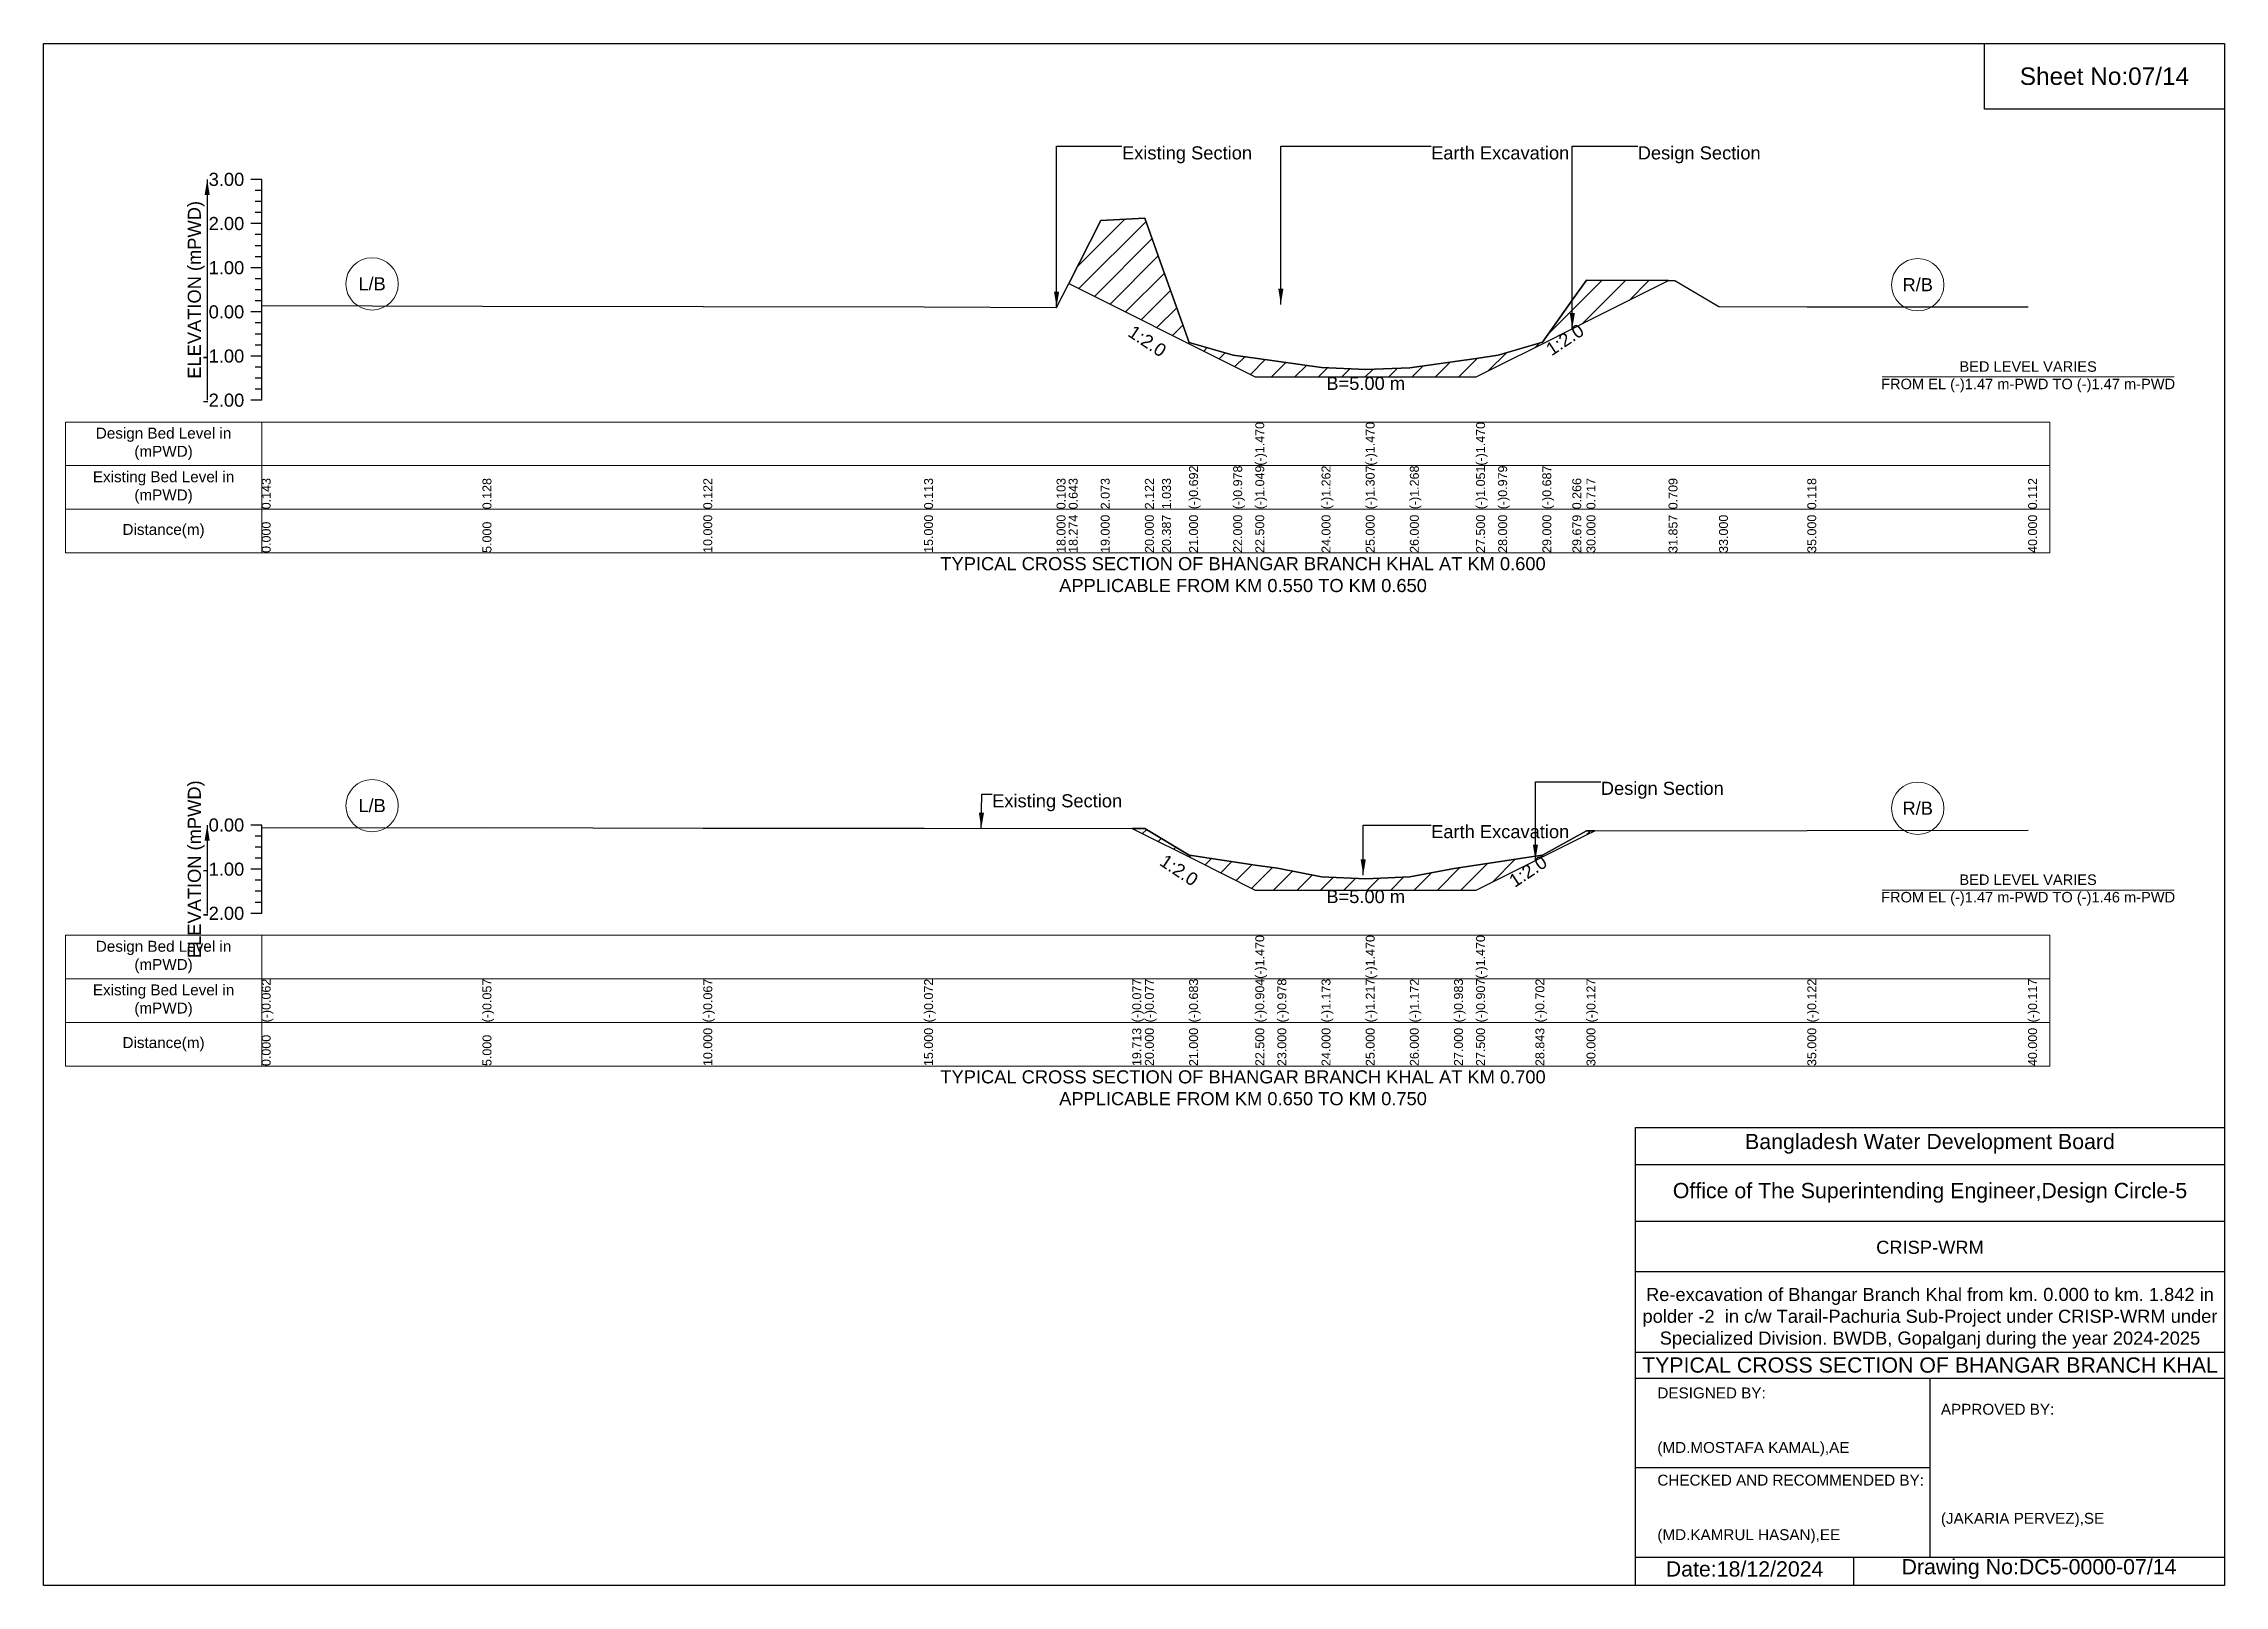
# Model space of a CAD drawing. Header units: inches. Extents: x 91000 to 238000, y -13637 to 0.
# Drawn here: x 160000 to 168000, y -5656 to 0 of the extents above; entities that cross this region are included whole.
import ezdxf

# ---------------------------------------------------------------- set-up
doc = ezdxf.new("R2010")
doc.units = ezdxf.units.IN
doc.header["$LTSCALE"] = 7
doc.header["$MEASUREMENT"] = 0
for name, color, linetype, lineweight in [('Cross section Data Border', 7, 'Continuous', 9), ('Cross Section Labels', 7, 'Continuous', 9), ('Existing_Bed_Level for Xsection', 7, 'Continuous', 25)]:
    doc.layers.add(name, color=color, linetype=linetype, lineweight=lineweight)
doc.styles.get("Standard").update_dxf_attribs({"font": 'arial.ttf'})
doc.dimstyles.get("Standard").update_dxf_attribs({"dimtxt": 0.18, "dimasz": 0.18, "dimexe": 0.18, "dimexo": 0.0625, "dimgap": 0.09, "dimtad": 0, "dimtih": 1, "dimtoh": 1, "dimdec": 4, "dimzin": 0, "dimdsep": 46, "dimtxsty": 'Standard', "dimcen": 0.09, "dimadec": 0, "dimazin": 0, "dimtfac": 1, "dimtdec": 4, "dimtofl": 0, "dimtmove": 0, "dimatfit": 3, "dimfxl": 1, "dimtolj": 1, "dimtzin": 0, "dimarcsym": 0})

msp = doc.modelspace()

# ---------------------------------------------------------------- texts
at = {"attachment_point": 5}
for s, insert, char_height in [('Sheet No:07/14', (167560, -120), 64), ('Bangladesh Water Development Board', (166920, -4036), 56), ('Office of The Superintending Engineer,Design Circle-5', (166920, -4216), 56)]:
    msp.add_mtext(s, dxfattribs=dict(at, insert=insert, char_height=char_height))
for s, insert, char_height, width, attachment_point in [('CRISP-WRM', (166920, -4416), 48, 2240, 5), ('Re-excavation of Bhangar Branch Khal from km. 0.000 to km. 1.842 in polder -2  in c/w Tarail-Pachuria Sub-Project under CRISP-WRM under Specialized Division. BWDB, Gopalganj during the year 2024-2025', (166920, -4676), 48, 2160, 5), ('TYPICAL CROSS SECTION OF BHANGAR BRANCH KHAL', (166920, -4848), 56, 2240, 5), ('DESIGNED BY:^J^J^J(MD.MOSTAFA KAMAL),AE', (165920, -5056), 40, 1120, 4), ('APPROVED BY:^J^J^J^J^J^J(JAKARIA PERVEZ),SE', (166960, -5216), 40, 1120, 4), ('CHECKED AND RECOMMENDED BY:^J^J^J(MD.KAMRUL HASAN),EE', (165920, -5376), 40, 1120, 4), ('Date:18/12/2024', (166240, -5596), 56, 1120, 5), ('Drawing No:DC5-0000-07/14', (167320, -5596), 56, 1760, 5)]:
    msp.add_mtext(s, dxfattribs=dict(insert=insert, char_height=char_height, width=width, attachment_point=attachment_point))
at = {"layer": 'Cross section Data Border', "char_height": 40, "width": 640, "attachment_point": 5}
for s, insert in [('Design Bed Level in (mPWD)', (160440, -1468.3)), ('Existing Bed Level in (mPWD)', (160440, -1628.3)), ('Distance(m)', (160440, -1788.3)), ('Design Bed Level in (mPWD)', (160440, -3350.8)), ('Existing Bed Level in (mPWD)', (160440, -3510.8)), ('Distance(m)', (160440, -3670.8))]:
    msp.add_mtext(s, dxfattribs=dict(at, insert=insert))
at = {"layer": 'Cross Section Labels'}
for s, insert, char_height, attachment_point in [('Existing Section', (163956, -376.8), 48, 1), ('Earth Excavation', (165090, -376.8), 48, 1), ('Design Section', (165847.9, -376.8), 48, 1), ('L/B', (161205, -881.3), 48, 5), ('R/B', (166875, -884.6), 48, 5), ('BED LEVEL VARIES ^JFROM EL (-)1.47 m-PWD TO (-)1.47 m-PWD', (167280, -1222.4), 38.4, 5), ('B=5.00 m', (164850, -1222.4), 48, 2), ('TYPICAL CROSS SECTION OF BHANGAR BRANCH KHAL AT KM 0.600^JAPPLICABLE FROM KM 0.550 TO KM 0.650', (164400, -1948.3), 48, 5), ('Design Section', (165712.5, -2707.9), 48, 1), ('L/B', (161205, -2795.5), 48, 5), ('Existing Section', (163479.6, -2753.8), 48, 1), ('R/B', (166875, -2805.2), 48, 5), ('Earth Excavation', (165090, -2866.8), 48, 1), ('B=5.00 m', (164850, -3105), 48, 2), ('BED LEVEL VARIES ^JFROM EL (-)1.47 m-PWD TO (-)1.46 m-PWD', (167280, -3105), 38.4, 5), ('TYPICAL CROSS SECTION OF BHANGAR BRANCH KHAL AT KM 0.700^JAPPLICABLE FROM KM 0.650 TO KM 0.750', (164400, -3830.8), 48, 5)]:
    msp.add_mtext(s, dxfattribs=dict(at, insert=insert, char_height=char_height, attachment_point=attachment_point))
at = {"layer": 'Cross Section Labels', "char_height": 48, "attachment_point": 2}
for insert, rotation in [((164062.2, -1071.5), 326.30993), ((165567.4, -1066.2), 33.69007), ((164178.8, -3012.4), 326.30993), ((165432.1, -3016.4), 33.69007)]:
    msp.add_mtext('1:2.0', dxfattribs=dict(at, insert=insert, rotation=rotation))
at = {"layer": 'Existing_Bed_Level for Xsection', "char_height": 48, "attachment_point": 6}
for s, insert in [('3.00', (160736, -498.3)), ('2.00', (160736, -660.3)), ('1.00', (160736, -822.3)), ('0.00', (160736, -984.3)), ('-1.00', (160736, -1146.3)), ('-2.00', (160736, -1308.3)), ('0.00', (160736, -2866.8)), ('-1.00', (160736, -3028.8)), ('-2.00', (160736, -3190.8))]:
    msp.add_mtext(s, dxfattribs=dict(at, insert=insert))
at = {"layer": 'Existing_Bed_Level for Xsection', "rotation": 90}
for s, insert, char_height, attachment_point in [('ELEVATION (mPWD)', (160560, -903.3), 48, 5), ('(-)1.470', (164445, -1548.3), 32.8, 1), ('(-)1.470', (164850, -1548.3), 32.8, 1), ('(-)1.470', (165255, -1548.3), 32.8, 1), ('0.143', (160800, -1708.3), 32.8, 1), ('0.128', (161610, -1708.3), 32.8, 1), ('0.122', (162420, -1708.3), 32.8, 1), ('0.113', (163230, -1708.3), 32.8, 1), ('0.103', (163716, -1708.3), 32.8, 1), ('0.643', (163760.4, -1708.3), 32.8, 1), ('2.073', (163878, -1708.3), 32.8, 1), ('2.122', (164040, -1708.3), 32.8, 1), ('1.033', (164102.7, -1708.3), 32.8, 1), ('(-)0.692', (164202, -1708.3), 32.8, 1), ('(-)0.978', (164364, -1708.3), 32.8, 1), ('(-)1.049', (164445, -1708.3), 32.8, 1), ('(-)1.262', (164688, -1708.3), 32.8, 1), ('(-)1.307', (164850, -1708.3), 32.8, 1), ('(-)1.268', (165012, -1708.3), 32.8, 1), ('(-)1.051', (165255, -1708.3), 32.8, 1), ('(-)0.979', (165336, -1708.3), 32.8, 1), ('(-)0.687', (165498, -1708.3), 32.8, 1), ('0.266', (165607.9, -1708.3), 32.8, 1), ('0.717', (165660, -1708.3), 32.8, 1), ('0.709', (165960.9, -1708.3), 32.8, 1), ('0.118', (166470, -1708.3), 32.8, 1), ('0.112', (167280, -1708.3), 32.8, 1), ('0.000', (160800, -1868.3), 32.8, 1), ('5.000', (161610, -1868.3), 32.8, 1), ('10.000', (162420, -1868.3), 32.8, 1), ('15.000', (163230, -1868.3), 32.8, 1), ('18.000', (163716, -1868.3), 32.8, 1), ('18.274', (163760.4, -1868.3), 32.8, 1), ('19.000', (163878, -1868.3), 32.8, 1), ('20.000', (164040, -1868.3), 32.8, 1), ('20.387', (164102.7, -1868.3), 32.8, 1), ('21.000', (164202, -1868.3), 32.8, 1), ('22.000', (164364, -1868.3), 32.8, 1), ('22.500', (164445, -1868.3), 32.8, 1), ('24.000', (164688, -1868.3), 32.8, 1), ('25.000', (164850, -1868.3), 32.8, 1), ('26.000', (165012, -1868.3), 32.8, 1), ('27.500', (165255, -1868.3), 32.8, 1), ('28.000', (165336, -1868.3), 32.8, 1), ('29.000', (165498, -1868.3), 32.8, 1), ('29.679', (165607.9, -1868.3), 32.8, 1), ('30.000', (165660, -1868.3), 32.8, 1), ('31.857', (165960.9, -1868.3), 32.8, 1), ('33.000', (166146, -1868.3), 32.8, 1), ('35.000', (166470, -1868.3), 32.8, 1), ('40.000', (167280, -1868.3), 32.8, 1), ('ELEVATION (mPWD)', (160560, -3028.8), 48, 5), ('(-)1.470', (164445, -3430.8), 32.8, 1), ('(-)1.470', (164850, -3430.8), 32.8, 1), ('(-)1.470', (165255, -3430.8), 32.8, 1), ('(-)0.062', (160800, -3590.8), 32.8, 1), ('(-)0.057', (161610, -3590.8), 32.8, 1), ('(-)0.067', (162420, -3590.8), 32.8, 1), ('(-)0.072', (163230, -3590.8), 32.8, 1), ('(-)0.077', (163993.6, -3590.8), 32.8, 1), ('(-)0.077', (164040, -3590.8), 32.8, 1), ('(-)0.683', (164202, -3590.8), 32.8, 1), ('(-)0.904', (164445, -3590.8), 32.8, 1), ('(-)0.978', (164526, -3590.8), 32.8, 1), ('(-)1.173', (164688, -3590.8), 32.8, 1), ('(-)1.217', (164850, -3590.8), 32.8, 1), ('(-)1.172', (165012, -3590.8), 32.8, 1), ('(-)0.983', (165174, -3590.8), 32.8, 1), ('(-)0.907', (165255, -3590.8), 32.8, 1), ('(-)0.702', (165472.6, -3590.8), 32.8, 1), ('(-)0.127', (165660, -3590.8), 32.8, 1), ('(-)0.122', (166470, -3590.8), 32.8, 1), ('(-)0.117', (167280, -3590.8), 32.8, 1), ('0.000', (160800, -3750.8), 32.8, 1), ('5.000', (161610, -3750.8), 32.8, 1), ('10.000', (162420, -3750.8), 32.8, 1), ('15.000', (163230, -3750.8), 32.8, 1), ('19.713', (163993.6, -3750.8), 32.8, 1), ('20.000', (164040, -3750.8), 32.8, 1), ('21.000', (164202, -3750.8), 32.8, 1), ('22.500', (164445, -3750.8), 32.8, 1), ('23.000', (164526, -3750.8), 32.8, 1), ('24.000', (164688, -3750.8), 32.8, 1), ('25.000', (164850, -3750.8), 32.8, 1), ('26.000', (165012, -3750.8), 32.8, 1), ('27.000', (165174, -3750.8), 32.8, 1), ('27.500', (165255, -3750.8), 32.8, 1), ('28.843', (165472.6, -3750.8), 32.8, 1), ('30.000', (165660, -3750.8), 32.8, 1), ('35.000', (166470, -3750.8), 32.8, 1), ('40.000', (167280, -3750.8), 32.8, 1)]:
    msp.add_mtext(s, dxfattribs=dict(at, insert=insert, char_height=char_height, attachment_point=attachment_point))

# ---------------------------------------------------------------- hatches: boundary and pattern name
at = {"layer": 'Existing_Bed_Level for Xsection'}
h = msp.add_hatch(dxfattribs=at)
h.set_pattern_fill('ANSI31', color=256, scale=486, style=0)
h.paths.add_polyline_path([(163760.4, -880.1), (163878, -938.9), (164040, -1019.9), (164102.7, -1051.3), (164202, -1100.9), (164364, -1181.9), (164445, -1222.4), (164688, -1222.4), (164850, -1222.4), (165012, -1222.4), (165255, -1222.4), (165336, -1181.9), (165498, -1100.9), (165607.9, -1045.9), (165660, -1019.9), (165960.9, -869.5), (165660, -868.1), (165607.9, -941.2), (165498, -1095.6), (165336, -1142.9), (165255, -1154.6), (165012, -1189.7), (164850, -1196), (164688, -1188.7), (164445, -1154.2), (164364, -1142.7), (164202, -1096.4), (164102.7, -816.9), (164040, -640.5), (163878, -648.4)])
h = msp.add_hatch(dxfattribs=at)
h.set_pattern_fill('ANSI31', color=256, scale=486, style=0)
h.paths.add_polyline_path([(163993.6, -2879.3), (164040, -2902.5), (164202, -2983.5), (164219.3, -2992.1), (164445, -3105), (164526, -3105), (164688, -3105), (164850, -3105), (165012, -3105), (165174, -3105), (165255, -3105), (165472.6, -2996.2), (165498, -2983.5), (165660, -2902.5), (165690.2, -2887.4), (165660, -2887.4), (165498, -2976.7), (165472.6, -2980.6), (165255, -3013.7), (165174, -3026.1), (165012, -3056.7), (164850, -3064), (164688, -3056.9), (164526, -3025.3), (164445, -3013.3), (164219.3, -2980), (164202, -2977.5), (164040, -2879.3)])

# ---------------------------------------------------------------- linework, layer by layer
for points in [[(160000, 0), (168000, 0), (168000, -5656), (160000, -5656)], [(167120, 0), (168000, 0), (168000, -240), (167120, -240)]]:
    msp.add_lwpolyline(points, close=True)
for points in [[(165840, -5656), (165840, -3976), (168000, -3976)], [(165840, -4112), (168000, -4112)], [(165840, -4320), (168000, -4320)], [(165840, -4504), (168000, -4504)], [(165840, -4800), (168000, -4800)], [(165840, -4896), (168000, -4896)], [(166920, -4896), (166920, -5552)], [(165840, -5224), (166920, -5224)], [(165840, -5552), (168000, -5552)], [(166640, -5552), (166640, -5656)]]:
    msp.add_lwpolyline(points)
at = {"layer": 'Cross section Data Border'}
for points in [[(160080, -1388.3), (167360, -1388.3), (167360, -1868.3), (160080, -1868.3)], [(160080, -3270.8), (167360, -3270.8), (167360, -3750.8), (160080, -3750.8)]]:
    msp.add_lwpolyline(points, close=True, dxfattribs=at)
for points in [[(160800, -1388.3), (160800, -1868.3)], [(160080, -1548.3), (167360, -1548.3)], [(160080, -1708.3), (167360, -1708.3)], [(160800, -3270.8), (160800, -3750.8)], [(160080, -3430.8), (167360, -3430.8)], [(160080, -3590.8), (167360, -3590.8)]]:
    msp.add_lwpolyline(points, dxfattribs=at)
at = {"layer": 'Cross Section Labels'}
for points in [[(166744.2, -1222.4), (167815.8, -1222.4)], [(166744.2, -3105), (167815.8, -3105)]]:
    msp.add_lwpolyline(points, dxfattribs=at)
for centre in [(161205, -881.3), (166875, -884.6), (161205, -2795.5), (166875, -2805.2)]:
    msp.add_circle(centre, 96, dxfattribs=at)
at = {"layer": 'Existing_Bed_Level for Xsection'}
for points in [[(160800, -498.3), (160760, -498.3)], [(160800, -538.8), (160776, -538.8)], [(160800, -1308.3), (160800, -1146.3), (160800, -984.3), (160800, -822.3), (160800, -660.3), (160800, -498.3)], [(160800, -579.3), (160776, -579.3)], [(160800, -619.8), (160776, -619.8)], [(160800, -660.3), (160760, -660.3)], [(160800, -700.8), (160776, -700.8)], [(160800, -961.1), (161610, -963.5), (162420, -964.5), (163230, -966), (163716, -967.6), (163760.4, -880.1), (163878, -648.4), (164040, -640.5), (164102.7, -816.9), (164202, -1096.4), (164364, -1142.7), (164445, -1154.2), (164445, -1154.2), (164688, -1188.7), (164850, -1196), (164850, -1196), (165012, -1189.7), (165255, -1154.6), (165255, -1154.6), (165336, -1142.9), (165498, -1095.6), (165607.9, -941.2), (165660, -868.1), (165960.9, -869.5), (165984, -869.6), (166146, -964.5), (166470, -965.2), (167280, -966.1)], [(160800, -741.3), (160776, -741.3)], [(160800, -781.8), (160776, -781.8)], [(160800, -822.3), (160760, -822.3)], [(160800, -862.8), (160776, -862.8)], [(160800, -903.3), (160776, -903.3)], [(160800, -943.8), (160776, -943.8)], [(160800, -984.3), (160760, -984.3)], [(160800, -1024.8), (160776, -1024.8)], [(160800, -1065.3), (160776, -1065.3)], [(160800, -1105.8), (160776, -1105.8)], [(160800, -1146.3), (160760, -1146.3)], [(160800, -1186.8), (160776, -1186.8)], [(160800, -1227.3), (160776, -1227.3)], [(160800, -1267.8), (160776, -1267.8)], [(160800, -1308.3), (160760, -1308.3)], [(160800, -2866.8), (160760, -2866.8)], [(160800, -3190.8), (160800, -3028.8), (160800, -2866.8)], [(160800, -2876.9), (161610, -2876.1), (162420, -2877.7), (163230, -2878.5), (163993.6, -2879.3), (164040, -2879.3), (164202, -2977.5), (164219.3, -2980), (164445, -3013.3), (164445, -3013.3), (164526, -3025.3), (164688, -3056.9), (164850, -3064), (164850, -3064), (165012, -3056.7), (165174, -3026.1), (165255, -3013.7), (165255, -3013.7), (165472.6, -2980.6), (165498, -2976.7), (165660, -2887.4), (165690.2, -2887.4), (166470, -2886.6), (167280, -2885.8)], [(160800, -2907.3), (160776, -2907.3)], [(160800, -2947.8), (160776, -2947.8)], [(160800, -3028.8), (160760, -3028.8)], [(160800, -2988.3), (160776, -2988.3)], [(160800, -3069.3), (160776, -3069.3)], [(160800, -3109.8), (160776, -3109.8)], [(160800, -3190.8), (160760, -3190.8)], [(160800, -3150.3), (160776, -3150.3)]]:
    msp.add_lwpolyline(points, dxfattribs=at)
for points in [[(163760.4, -880.1), (163760.4, -880.1), (163878, -938.9), (164040, -1019.9), (164102.7, -1051.3), (164202, -1100.9), (164364, -1181.9), (164445, -1222.4), (164445, -1222.4), (164688, -1222.4), (164850, -1222.4), (164850, -1222.4), (165012, -1222.4), (165255, -1222.4), (165255, -1222.4), (165336, -1181.9), (165498, -1100.9), (165607.9, -1045.9), (165660, -1019.9), (165960.9, -869.5), (165960.9, -869.5), (165960.9, -869.5), (165660, -868.1), (165607.9, -941.2), (165498, -1095.6), (165336, -1142.9), (165255, -1154.6), (165255, -1154.6), (165012, -1189.7), (164850, -1196), (164850, -1196), (164688, -1188.7), (164445, -1154.2), (164445, -1154.2), (164364, -1142.7), (164202, -1096.4), (164102.7, -816.9), (164040, -640.5), (163878, -648.4), (163760.4, -880.1)], [(163993.6, -2879.3), (163993.6, -2879.3), (164040, -2902.5), (164202, -2983.5), (164219.3, -2992.1), (164445, -3105), (164445, -3105), (164526, -3105), (164688, -3105), (164850, -3105), (164850, -3105), (165012, -3105), (165174, -3105), (165255, -3105), (165255, -3105), (165472.6, -2996.2), (165498, -2983.5), (165660, -2902.5), (165690.2, -2887.4), (165690.2, -2887.4), (165690.2, -2887.4), (165660, -2887.4), (165498, -2976.7), (165472.6, -2980.6), (165255, -3013.7), (165255, -3013.7), (165174, -3026.1), (165012, -3056.7), (164850, -3064), (164850, -3064), (164688, -3056.9), (164526, -3025.3), (164445, -3013.3), (164445, -3013.3), (164219.3, -2980), (164202, -2977.5), (164040, -2879.3), (163993.6, -2879.3)]]:
    msp.add_lwpolyline(points, close=True, dxfattribs=at)

msp.set_redraw_order([(e.dxf.handle, doc.entitydb.next_handle()) for e in msp.query("TEXT MTEXT ATTDEF DIMENSION ARC_DIMENSION")])  # texts and dimensions are drawn at this point

# ---------------------------------------------------------------- leaders
at = {"layer": 'Cross Section Labels', "annotation_type": 0, "has_hookline": 1, "hookline_direction": 0}
for points, text_width in [([(163716, -967.6), (163716, -376.8), (163955.9, -376.8)], 467.2), ([(164538.7, -956.5), (164538.7, -376.8), (165089.9, -376.8)], 497), ([(165607.9, -1045.9), (165607.9, -376.8), (165847.9, -376.8)], 441.2), ([(165472.6, -2996.2), (165472.6, -2707.9), (165712.4, -2707.9)], 441.2), ([(163439.7, -2878.7), (163441.2, -2753.8), (163479.5, -2753.8)], 467.2), ([(164840.9, -3050.5), (164840.9, -2866.8), (165089.9, -2866.8)], 497)]:
    msp.add_leader(points, dimstyle='Standard', override={"dimasz": 57.6}, dxfattribs=dict(at, text_width=text_width))
at = {"layer": 'Existing_Bed_Level for Xsection'}
for points in [[(160600, -498.3), (160600, -1308.3)], [(160600, -2866.8), (160600, -3190.8)]]:
    msp.add_leader(points, dimstyle='Standard', override={"dimasz": 57.6}, dxfattribs=at)

doc.saveas('drawing.dxf')
